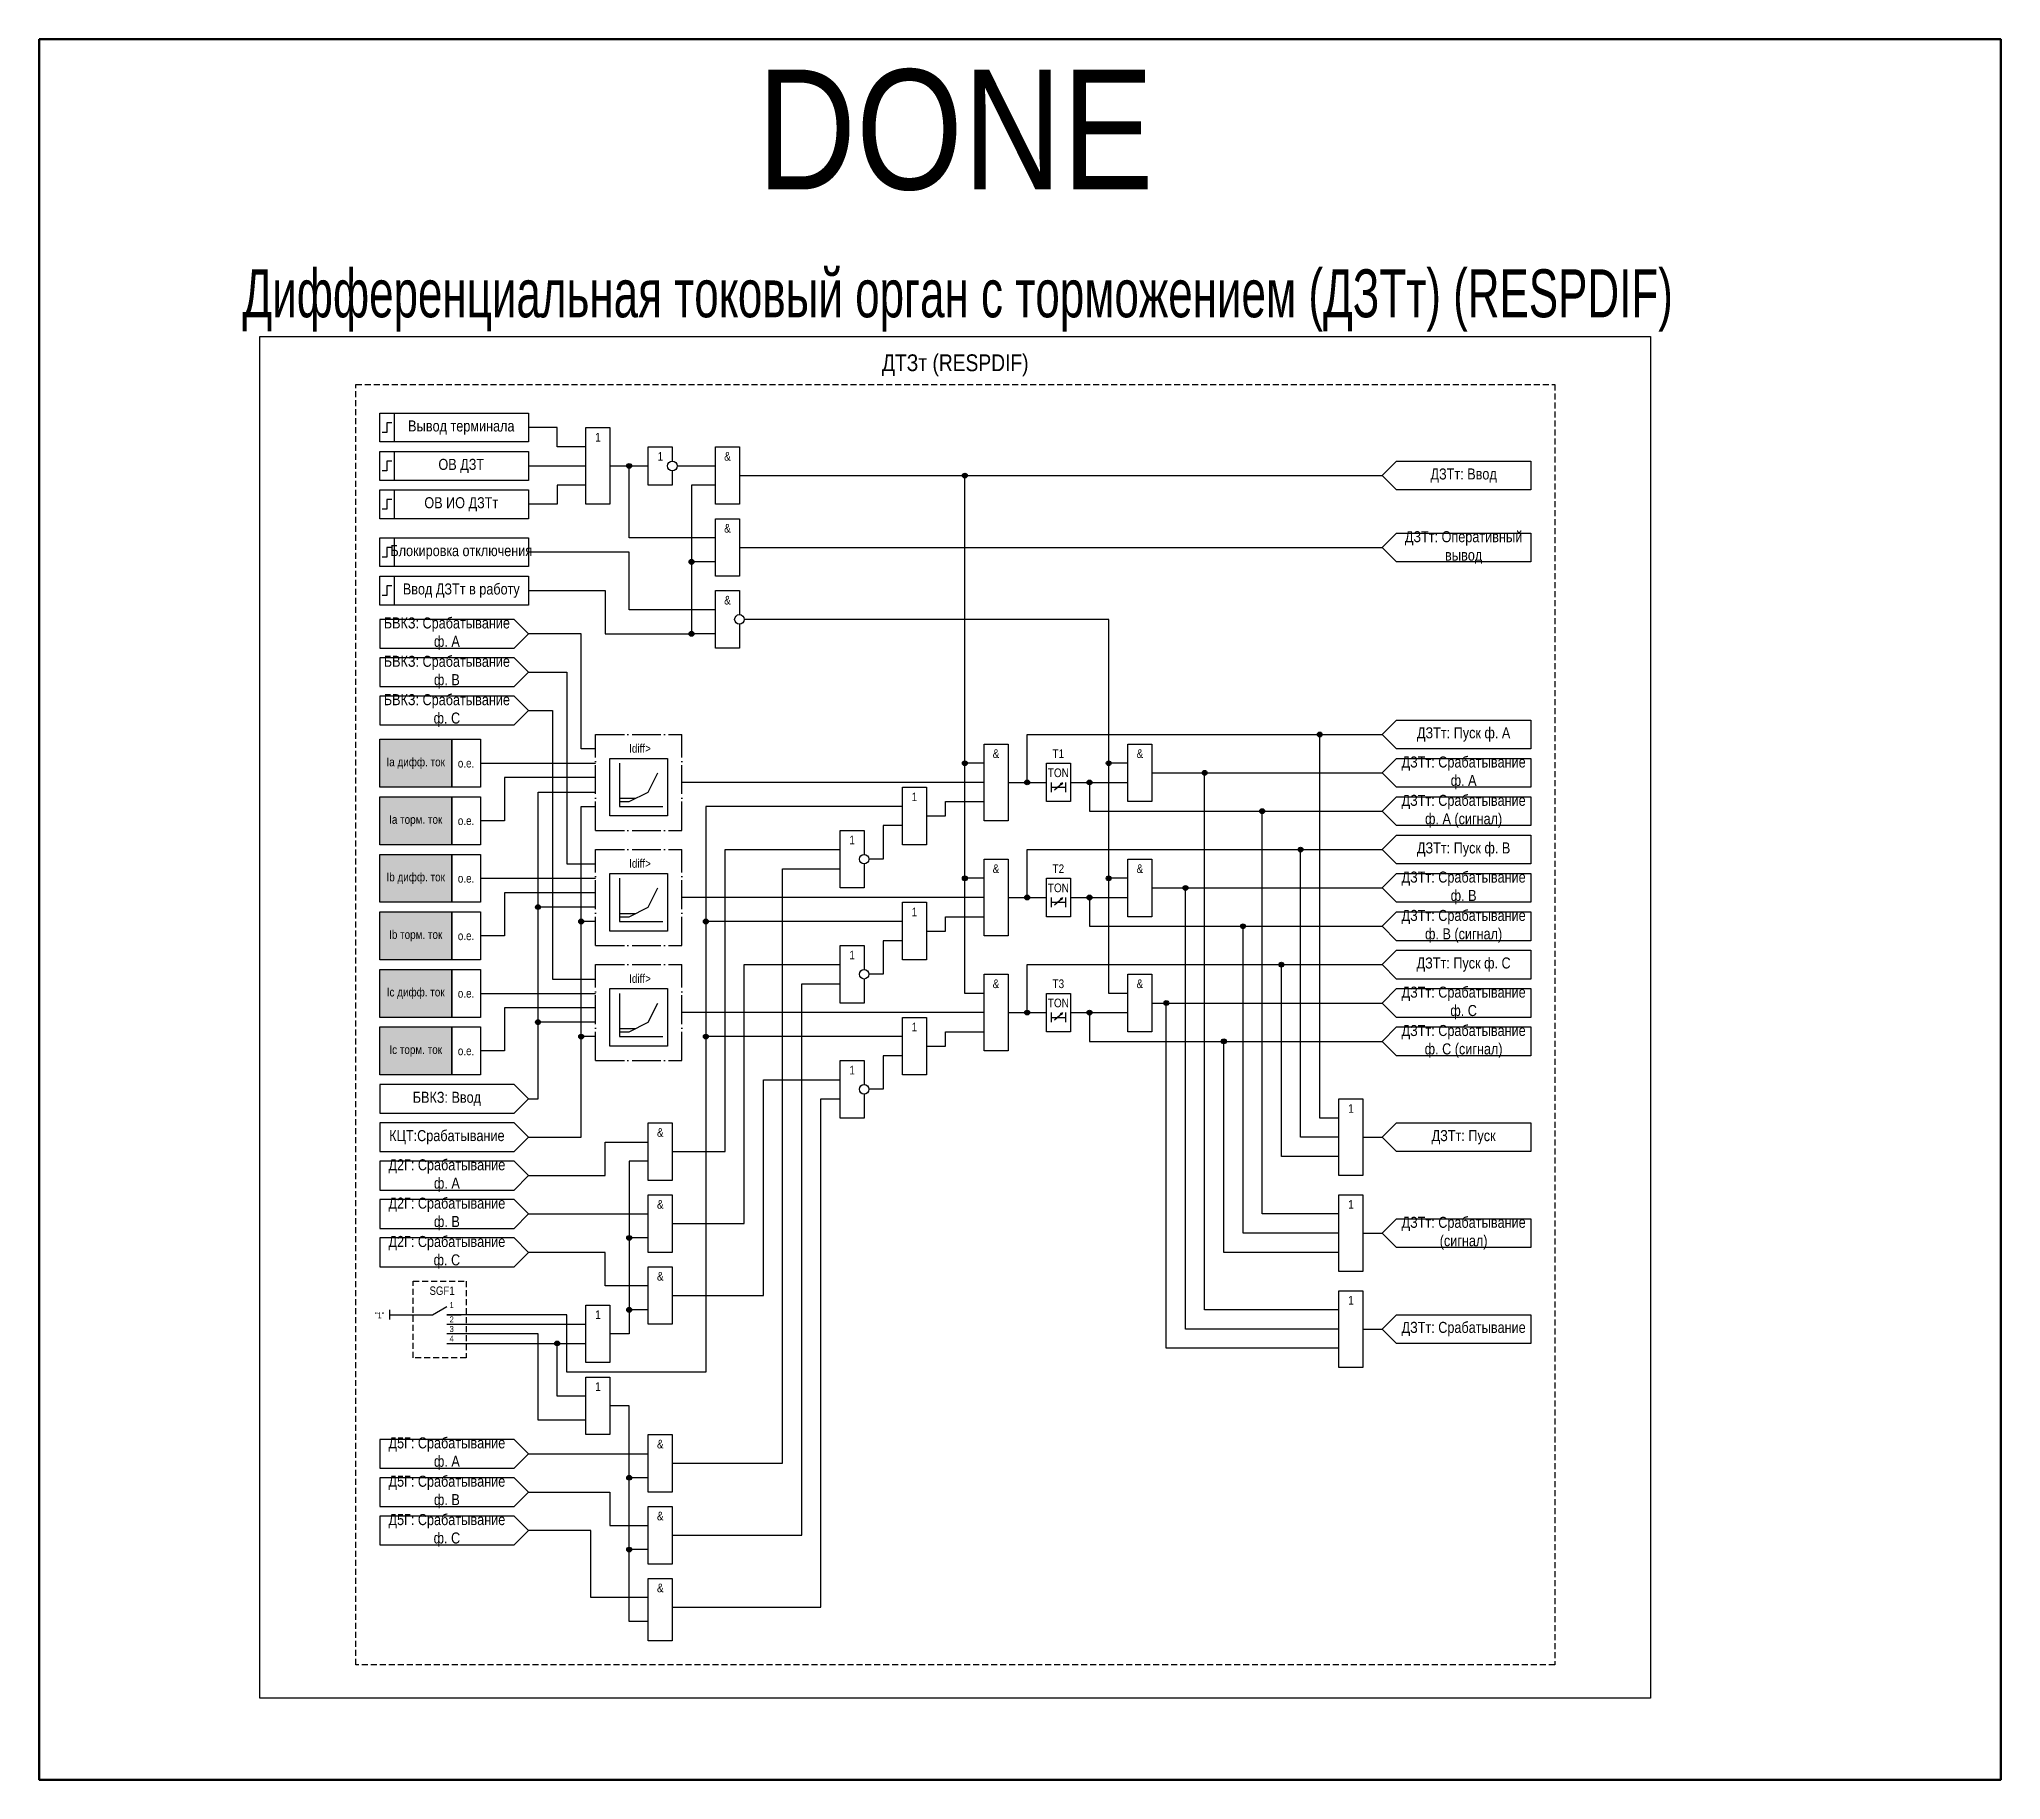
# Model space of a CAD drawing. Header units: millimetres. Extents: x 0 to 2482, y -317 to 171.
# Drawn here: x 376 to 785, y -194 to 169 of the extents above; entities that cross this region are included whole.
import ezdxf
from ezdxf.enums import TextEntityAlignment as Align

# ---------------------------------------------------------------- set-up
doc = ezdxf.new("R2010")
doc.units = ezdxf.units.MM
doc.linetypes.add('ACAD_ISO04W100', pattern=[30, 24, -3, 0, -3])
doc.linetypes.add('штриховая2', pattern=[0.375, 0.25, -0.125])
doc.layers.add('TEXT', color=7, linetype='Continuous', lineweight=25, true_color=0xffffff)
doc.layers.add('Основная', color=7, linetype='Continuous')
doc.styles.add('1.8_Gost_RD', font='ARIALN.TTF', dxfattribs={"height": 1.8})
doc.styles.add('2.5_Gost_RD', font='ARIALN.TTF', dxfattribs={"height": 2.5})
doc.styles.add('3.5_Gost_RD', font='ARIALN.TTF', dxfattribs={"height": 3.5})
doc.styles.add('Вывод', font='ARIALN.TTF', dxfattribs={"height": 2.5})
doc.styles.add('Компонент', font='ARIALN.TTF', dxfattribs={"height": 3.5})

msp = doc.modelspace()

# ---------------------------------------------------------------- texts
at = {"color": 30, "ltscale": 100, "attachment_point": 5, "style": '3.5_Gost_RD'}
for s, insert, char_height, width in [('\\pt775;DONE', (567, 150), 25, 250), ('{\\W0.8;\\C3;Дифференциальная токовый орган с торможением (ДЗТт) (RESPDIF)}', (567.5, 114.5), 10, 341), ('\\pt108.5;ДТЗт (RESPDIF)', (567, 101), 3.5, 250)]:
    msp.add_mtext(s, dxfattribs=dict(at, insert=insert, char_height=char_height, width=width))
at = {"ltscale": 100, "char_height": 1.8, "attachment_point": 5}
for s, insert, width, style in [('1', (505.5, 82), 5, '2.5_Gost_RD'), ('T1', (588.5, 20), 5, '2.5_Gost_RD'), ('Ia дифф. ток', (454.5, 18), 15, '1.8_Gost_RD'), ('о.е.', (465, 18), 6, '1.8_Gost_RD'), ('TON', (588.5, 16), 5, '2.5_Gost_RD'), ('Ia торм. ток', (454.5, 6), 15, '1.8_Gost_RD'), ('о.е.', (465, 6), 6, '1.8_Gost_RD'), ('T2', (588.5, -4), 5, '2.5_Gost_RD'), ('Ib дифф. ток', (454.5, -6), 15, '1.8_Gost_RD'), ('о.е.', (465, -6), 6, '1.8_Gost_RD'), ('TON', (588.5, -8), 5, '2.5_Gost_RD'), ('Ib торм. ток', (454.5, -18), 15, '1.8_Gost_RD'), ('о.е.', (465, -18), 6, '1.8_Gost_RD'), ('T3', (588.5, -28), 5, '2.5_Gost_RD'), ('Ic дифф. ток', (454.5, -30), 15, '1.8_Gost_RD'), ('о.е.', (465, -30), 6, '1.8_Gost_RD'), ('TON', (588.5, -32), 5, '2.5_Gost_RD'), ('Ic торм. ток', (454.5, -42), 15, '1.8_Gost_RD'), ('о.е.', (465, -42), 6, '1.8_Gost_RD')]:
    msp.add_mtext(s, dxfattribs=dict(at, insert=insert, width=width, style=style))
at = {"layer": 'TEXT', "ltscale": 100, "char_height": 1.25, "width": 2, "attachment_point": 5, "style": '2.5_Gost_RD'}
for s, insert in [('4', (462, -102)), ('3', (462, -100))]:
    msp.add_mtext(s, dxfattribs=dict(at, insert=insert))
at = {"layer": 'Основная', "color": 0, "ltscale": 100, "char_height": 2.3, "width": 28, "attachment_point": 5, "style": '2.5_Gost_RD'}
for s, insert in [('{\\C256;Вывод терминала}', (464, 88)), ('{\\C256;ОВ ДЗТ}', (464, 80)), ('{\\C256;ОВ ИО ДЗТт}', (464, 72)), ('{\\C256;ДЗТт: Оперативный вывод}', (673, 63)), ('{\\C256;Блокировка отключения}', (464, 62)), ('{\\C256;Ввод ДЗТт в работу}', (464, 54)), ('{\\C256;БВКЗ: Срабатывание ф. A}', (461, 45)), ('{\\C256;БВКЗ: Срабатывание ф. B}', (461, 37)), ('{\\C256;БВКЗ: Срабатывание ф. C}', (461, 29)), ('{\\C256;ДЗТт: Пуск ф. A}', (673, 24)), ('{\\C256;ДЗТт: Срабатывание ф. A}', (673, 16)), ('{\\C256;ДЗТт: Срабатывание ф. A (сигнал)}', (673, 8)), ('{\\C256;ДЗТт: Пуск ф. B}', (673, 0)), ('{\\C256;ДЗТт: Срабатывание ф. B}', (673, -8)), ('{\\C256;ДЗТт: Срабатывание ф. B (сигнал)}', (673, -16)), ('{\\C256;ДЗТт: Пуск ф. C}', (673, -24)), ('{\\C256;ДЗТт: Срабатывание ф. C}', (673, -32)), ('{\\C256;ДЗТт: Срабатывание ф. C (сигнал)}', (673, -40)), ('{\\C256;БВКЗ: Ввод}', (461, -52)), ('{\\C256;КЦТ:Срабатывание}', (461, -60)), ('{\\C256;ДЗТт: Пуск}', (673, -60)), ('{\\C256;Д2Г: Срабатывание\\Pф. A}', (461, -68)), ('{\\C256;Д2Г: Срабатывание\\Pф. B}', (461, -76)), ('{\\C256;ДЗТт: Срабатывание (сигнал)}', (673, -80)), ('{\\C256;Д2Г: Срабатывание\\Pф. C}', (461, -84)), ('{\\C256;ДЗТт: Срабатывание}', (673, -100)), ('{\\C256;Д5Г: Срабатывание\\Pф. A}', (461, -126)), ('{\\C256;Д5Г: Срабатывание\\Pф. B}', (461, -134)), ('{\\C256;Д5Г: Срабатывание\\Pф. C}', (461, -142))]:
    msp.add_mtext(s, dxfattribs=dict(at, insert=insert))
at = {"layer": 'Основная', "ltscale": 100, "attachment_point": 5, "style": '2.5_Gost_RD'}
for s, insert, char_height, width in [('1', (492.5, 86), 1.8, 5), ('&', (519.5, 82), 1.8, 5), ('ДЗТт: Ввод', (673, 78), 2.3, 28), ('&', (519.5, 67), 1.8, 5), ('&', (519.5, 52), 1.8, 5), ('&', (575.5, 20), 1.8, 5), ('&', (605.5, 20), 1.8, 5), ('1', (558.5, 11), 1.8, 5), ('1', (545.5, 2), 1.8, 5), ('&', (575.5, -4), 1.8, 5), ('&', (605.5, -4), 1.8, 5), ('1', (558.5, -13), 1.8, 5), ('1', (545.5, -22), 1.8, 5), ('&', (575.5, -28), 1.8, 5), ('&', (605.5, -28), 1.8, 5), ('1', (558.5, -37), 1.8, 5), ('1', (545.5, -46), 1.8, 5), ('1', (649.5, -54), 1.8, 5), ('&', (505.5, -59), 1.8, 5), ('&', (505.5, -74), 1.8, 5), ('1', (649.5, -74), 1.8, 5), ('&', (505.5, -89), 1.8, 5), ('1', (649.5, -94), 1.8, 5), ('1', (492.5, -97), 1.8, 5), ('1', (492.5, -112), 1.8, 5), ('&', (505.5, -124), 1.8, 5), ('&', (505.5, -139), 1.8, 5), ('&', (505.5, -154), 1.8, 5)]:
    msp.add_mtext(s, dxfattribs=dict(at, insert=insert, char_height=char_height, width=width))
at = {"layer": 'Основная', "color": 7, "ltscale": 100, "char_height": 1.8, "attachment_point": 1, "style": '1.8_Gost_RD'}
for insert in [(499, 22), (499, -2), (499, -26)]:
    msp.add_mtext_dynamic_manual_height_columns('Idiff>', width=4, gutter_width=17.5, heights=[0], dxfattribs=dict(at, insert=insert))
at = {"layer": 'Основная', "ltscale": 100, "insert": (446, -96.5), "char_height": 1.25, "attachment_point": 1, "style": '3.5_Gost_RD'}
msp.add_mtext_dynamic_manual_height_columns('"1"', width=2, gutter_width=17.5, heights=[0], dxfattribs=at)

# ---------------------------------------------------------------- blocks, each defined once
blk = doc.blocks.new('Точка')
at = {"ltscale": 100}
h = blk.add_hatch(color=256, dxfattribs=at)
h.dxf.hatch_style = 1
edge = h.paths.add_edge_path()
edge.add_arc((0, 0), 0.5, 0, 360)
blk.add_circle((0, 0), 0.5, dxfattribs=at)
blk = doc.blocks.new('*U1018')
at = {"layer": 'Основная', "linetype": 'ACAD_ISO04W100', "ltscale": 0.25}
for p, q in [((0, 0), (18, 0)), ((0, -20), (0, 0)), ((18, -20), (18, 0)), ((0, -20), (18, -20))]:
    blk.add_line(p, q, dxfattribs=at)
at = {"layer": 'Основная', "style": 'Компонент'}
blk.add_attdef('ОУ', text='', height=3.5, dxfattribs=at).set_placement((18, 0), align=Align.MIDDLE_CENTER)
blk = doc.blocks.new('*U956')
at = {"layer": 'Основная', "color": 0}
blk.add_line((0, 0), (6, 3.43), dxfattribs=at)
blk = doc.blocks.new('*U1017')
at = {"layer": 'Основная', "color": 0}
for p, q in [((-9, 0), (-3, 0)), ((3, 0), (9, 0))]:
    blk.add_line(p, q, dxfattribs=at)
at = {"layer": 'Основная', "ltscale": 0.25}
blk.add_blockref('*U956', (-3, 0), dxfattribs=at)
at = {"layer": 'Основная'}
for tag, height, style, p in [('ОУ', 3.5, 'Компонент', (1, 10)), ('В2', 2.5, 'Вывод', (5, 4)), ('В1', 2.5, 'Вывод', (5, -2))]:
    blk.add_attdef(tag, text='', height=height, dxfattribs=dict(at, style=style)).set_placement(p, align=Align.MIDDLE_CENTER)

# ---------------------------------------------------------------- hatches: boundary and pattern name
at = {"ltscale": 100, "true_color": 0xf7941d}
h = msp.add_hatch(color=30, dxfattribs=at)
h.dxf.hatch_style = 1
h.paths.add_polyline_path([(447, 23), (462, 23), (462, 13), (447, 13)])
h = msp.add_hatch(color=30, dxfattribs=at)
h.dxf.hatch_style = 1
h.paths.add_polyline_path([(447, 11), (462, 11), (462, 1), (447, 1)])
h = msp.add_hatch(color=30, dxfattribs=at)
h.dxf.hatch_style = 1
h.paths.add_polyline_path([(447, -1), (462, -1), (462, -11), (447, -11)])
h = msp.add_hatch(color=30, dxfattribs=at)
h.dxf.hatch_style = 1
h.paths.add_polyline_path([(447, -13), (462, -13), (462, -23), (447, -23)])
h = msp.add_hatch(color=30, dxfattribs=at)
h.dxf.hatch_style = 1
h.paths.add_polyline_path([(447, -25), (462, -25), (462, -35), (447, -35)])
h = msp.add_hatch(color=30, dxfattribs=at)
h.dxf.hatch_style = 1
h.paths.add_polyline_path([(447, -37), (462, -37), (462, -47), (447, -47)])

# ---------------------------------------------------------------- linework, layer by layer
at = {"ltscale": 100}
msp.add_line((495, 80), (503, 80), dxfattribs=at)
at = {"color": 7, "ltscale": 100}
for p, q in [((587.7, 12.46), (589.37, 13.95)), ((589.37, 13.95), (588.85, 13.73)), ((589.37, 13.95), (589.11, 13.48)), ((587.7, -11.54), (589.37, -10.05)), ((589.37, -10.05), (588.85, -10.27)), ((589.37, -10.05), (589.11, -10.52)), ((587.7, -35.54), (589.37, -34.05)), ((589.37, -34.05), (588.85, -34.27)), ((589.37, -34.05), (589.11, -34.52))]:
    msp.add_line(p, q, dxfattribs=at)
at = {"color": 2, "lineweight": 90, "ltscale": 100}
msp.add_lwpolyline([(376, 169), (785, 169), (785, -194), (376, -194)], close=True, dxfattribs=at)
at = {"color": 3, "ltscale": 100}
msp.add_lwpolyline([(422, 107), (712, 107), (712, -177), (422, -177)], close=True, dxfattribs=at)
at = {"ltscale": 100}
for points in [[(490, 84), (484, 84), (484, 88), (478, 88)], [(508, 79), (508, 76), (503, 76), (503, 84), (508, 84), (508, 81)], [(517, 65), (499, 65), (499, 80)], [(509, 80), (517, 80)], [(522, 78), (656, 78)], [(573, 18), (569, 18), (569, 78)], [(490, 76), (484, 76), (484, 72), (478, 72)], [(517, 76), (512, 76), (512, 45)], [(517, 50), (499, 50), (499, 62), (478, 62)], [(522, 63), (656, 63)], [(517, 60), (512, 60)], [(478, 54), (494, 54), (494, 45), (512, 45)], [(492, 21), (489, 21), (489, 45), (478, 45)], [(517, 45), (512, 45)], [(603, 18), (599, 18), (599, 48), (523, 48)], [(478, 37), (486, 37), (486, -3), (492, -3)], [(478, 29), (483, 29), (483, -27), (492, -27)], [(582, 14), (582, 24), (656, 24)], [(647, -56), (643, -56), (643, 24)], [(497, 18), (497, 9)], [(573, -6), (569, -6), (569, 18)], [(603, -6), (599, -6), (599, 18)], [(492, 15), (473, 15), (473, 6), (468, 6)], [(497, 10), (499, 10), (503, 12), (505, 16)], [(573, 14), (510, 14)], [(587, 14), (587, 12)], [(587, 13), (590, 13)], [(590, 14), (590, 12)], [(591, 14), (603, 14)], [(595, 14), (595, 8), (656, 8)], [(608, 16), (656, 16)], [(647, -96), (619, -96), (619, 16)], [(556, 9), (515, 9), (515, -109), (486, -109), (486, -97), (461, -97)], [(478, -52), (480, -52), (480, 12), (492, 12)], [(478, -60), (489, -60), (489, 9), (492, 9)], [(497, 10.69), (500.39, 10.69)], [(497, 9), (506, 9)], [(561, 7), (565, 7), (565, 10), (573, 10)], [(556, 5), (552, 5), (552, -2), (549, -2)], [(647, -76), (631, -76), (631, 8)], [(508, -63), (519, -63), (519, 0), (543, 0)], [(582, -10), (582, 0), (656, 0)], [(647, -60), (639, -60), (639, 0)], [(508, -128), (531, -128), (531, -4), (543, -4)], [(497, -6), (497, -15)], [(497, -14), (499, -14), (503, -12), (505, -8)], [(573, -30), (569, -30), (569, -6)], [(603, -30), (599, -30), (599, -6)], [(608, -8), (656, -8)], [(647, -100), (615, -100), (615, -8)], [(492, -9), (473, -9), (473, -18), (468, -18)], [(492, -12), (480, -12)], [(573, -10), (510, -10)], [(587, -10), (587, -12)], [(587, -11), (590, -11)], [(590, -10), (590, -12)], [(591, -10), (603, -10)], [(595, -10), (595, -16), (656, -16)], [(492, -15), (489, -15)], [(497, -13.31), (500.39, -13.31)], [(497, -15), (506, -15)], [(556, -15), (515, -15)], [(561, -17), (565, -17), (565, -14), (573, -14)], [(647, -80), (627, -80), (627, -16)], [(556, -19), (552, -19), (552, -26), (549, -26)], [(508, -78), (523, -78), (523, -24), (543, -24)], [(582, -34), (582, -24), (656, -24)], [(647, -64), (635, -64), (635, -24)], [(508, -143), (535, -143), (535, -28), (543, -28)], [(497, -30), (497, -39)], [(497, -38), (499, -38), (503, -36), (505, -32)], [(608, -32), (656, -32)], [(647, -104), (611, -104), (611, -32)], [(492, -33), (473, -33), (473, -42), (468, -42)], [(492, -36), (480, -36)], [(573, -34), (510, -34)], [(587, -34), (587, -36)], [(587, -35), (590, -35)], [(590, -34), (590, -36)], [(591, -34), (603, -34)], [(595, -34), (595, -40), (656, -40)], [(492, -39), (489, -39)], [(497, -37.31), (500.39, -37.31)], [(497, -39), (506, -39)], [(556, -39), (515, -39)], [(561, -41), (565, -41), (565, -38), (573, -38)], [(647, -84), (623, -84), (623, -40)], [(556, -43), (552, -43), (552, -50), (549, -50)], [(508, -93), (527, -93), (527, -48), (543, -48)], [(508, -158), (539, -158), (539, -52), (543, -52)], [(478, -68), (494, -68), (494, -61), (503, -61)], [(652, -60), (656, -60)], [(503, -65), (499, -65), (499, -101), (495, -101)], [(478, -76), (503, -76)], [(503, -81), (499, -81)], [(652, -80), (656, -80)], [(503, -91), (494, -91), (494, -84), (478, -84)], [(449, -97), (458, -97)], [(503, -96), (499, -96)], [(461, -99), (490, -99)], [(490, -119), (480, -119), (480, -101), (461, -101)], [(652, -100), (656, -100)], [(461, -103), (490, -103)], [(490, -114), (484, -114), (484, -103)], [(503, -161), (499, -161), (499, -116), (495, -116)], [(478, -126), (503, -126)], [(478, -134), (495, -134), (495, -141), (503, -141)], [(503, -131), (499, -131)], [(503, -156), (491, -156), (491, -142), (478, -142)], [(503, -146), (499, -146)], [(503, -161), (499, -161)]]:
    msp.add_lwpolyline(points, dxfattribs=at)
for points in [[(490, 88), (495, 88), (495, 72), (490, 72)], [(447, 23), (462, 23), (462, 13), (447, 13)], [(462, 23), (468, 23), (468, 13), (462, 13)], [(573, 22), (578, 22), (578, 6), (573, 6)], [(586, 18), (591, 18), (591, 10), (586, 10)], [(447, 11), (462, 11), (462, 1), (447, 1)], [(462, 11), (468, 11), (468, 1), (462, 1)], [(447, -1), (462, -1), (462, -11), (447, -11)], [(462, -1), (468, -1), (468, -11), (462, -11)], [(573, -2), (578, -2), (578, -18), (573, -18)], [(586, -6), (591, -6), (591, -14), (586, -14)], [(447, -13), (462, -13), (462, -23), (447, -23)], [(462, -13), (468, -13), (468, -23), (462, -23)], [(447, -25), (462, -25), (462, -35), (447, -35)], [(462, -25), (468, -25), (468, -35), (462, -35)], [(573, -26), (578, -26), (578, -42), (573, -42)], [(586, -30), (591, -30), (591, -38), (586, -38)], [(447, -37), (462, -37), (462, -47), (447, -47)], [(462, -37), (468, -37), (468, -47), (462, -47)], [(647, -52), (652, -52), (652, -68), (647, -68)], [(647, -72), (652, -72), (652, -88), (647, -88)], [(647, -92), (652, -92), (652, -108), (647, -108)]]:
    msp.add_lwpolyline(points, close=True, dxfattribs=at)
at = {"color": 7, "linetype": 'штриховая2', "ltscale": 5}
msp.add_lwpolyline([(454, -90), (465, -90), (465, -106), (454, -106)], close=True, dxfattribs=at)
at = {"layer": 'Основная', "color": 7, "ltscale": 100}
for p, q in [((468, 18), (492, 18)), ((468, -6), (492, -6)), ((468, -30), (492, -30))]:
    msp.add_line(p, q, dxfattribs=at)
at = {"layer": 'Основная', "ltscale": 100}
for p, q in [((495, 17.5), (495, 19)), ((495, 19), (507, 19)), ((495, 10), (495, 18)), ((507, 19), (507, 13)), ((507, 13), (507, 7)), ((495, 7), (495, 10)), ((507, 7), (495, 7)), ((495, -6.5), (495, -5)), ((495, -5), (507, -5)), ((495, -14), (495, -6)), ((507, -5), (507, -11)), ((507, -11), (507, -17)), ((495, -17), (495, -14)), ((507, -17), (495, -17)), ((495, -30.5), (495, -29)), ((495, -29), (507, -29)), ((495, -38), (495, -30)), ((507, -29), (507, -35)), ((507, -35), (507, -41)), ((495, -41), (495, -38)), ((507, -41), (495, -41)), ((449, -96), (449, -98))]:
    msp.add_line(p, q, dxfattribs=at)
at = {"layer": 'Основная', "linetype": 'штриховая2', "ltscale": 5}
msp.add_lwpolyline([(442, 97), (692, 97), (692, -170), (442, -170)], close=True, dxfattribs=at)
at = {"layer": 'Основная', "ltscale": 100}
for points in [[(447, 91), (450, 91), (450, 85), (447, 85)], [(447, 91), (478, 91), (478, 85), (447, 85)], [(447, 83), (450, 83), (450, 77), (447, 77)], [(447, 83), (478, 83), (478, 77), (447, 77)], [(517, 84), (522, 84), (522, 72), (517, 72)], [(687, 81), (687, 75), (659, 75), (656, 78), (659, 81)], [(447, 75), (450, 75), (450, 69), (447, 69)], [(447, 75), (478, 75), (478, 69), (447, 69)], [(517, 69), (522, 69), (522, 57), (517, 57)], [(687, 66), (687, 60), (659, 60), (656, 63), (659, 66)], [(447, 65), (450, 65), (450, 59), (447, 59)], [(447, 65), (478, 65), (478, 59), (447, 59)], [(447, 57), (450, 57), (450, 51), (447, 51)], [(447, 57), (478, 57), (478, 51), (447, 51)], [(447, 48), (447, 42), (475, 42), (478, 45), (475, 48)], [(447, 40), (447, 34), (475, 34), (478, 37), (475, 40)], [(447, 32), (447, 26), (475, 26), (478, 29), (475, 32)], [(687, 27), (687, 21), (659, 21), (656, 24), (659, 27)], [(603, 22), (608, 22), (608, 10), (603, 10)], [(687, 19), (687, 13), (659, 13), (656, 16), (659, 19)], [(556, 13), (561, 13), (561, 1), (556, 1)], [(687, 11), (687, 5), (659, 5), (656, 8), (659, 11)], [(687, 3), (687, -3), (659, -3), (656, 0), (659, 3)], [(603, -2), (608, -2), (608, -14), (603, -14)], [(687, -5), (687, -11), (659, -11), (656, -8), (659, -5)], [(556, -11), (561, -11), (561, -23), (556, -23)], [(687, -13), (687, -19), (659, -19), (656, -16), (659, -13)], [(687, -21), (687, -27), (659, -27), (656, -24), (659, -21)], [(603, -26), (608, -26), (608, -38), (603, -38)], [(687, -29), (687, -35), (659, -35), (656, -32), (659, -29)], [(556, -35), (561, -35), (561, -47), (556, -47)], [(687, -37), (687, -43), (659, -43), (656, -40), (659, -37)], [(447, -49), (447, -55), (475, -55), (478, -52), (475, -49)], [(447, -57), (447, -63), (475, -63), (478, -60), (475, -57)], [(503, -57), (508, -57), (508, -69), (503, -69)], [(687, -57), (687, -63), (659, -63), (656, -60), (659, -57)], [(447, -65), (447, -71), (475, -71), (478, -68), (475, -65)], [(447, -73), (447, -79), (475, -79), (478, -76), (475, -73)], [(503, -72), (508, -72), (508, -84), (503, -84)], [(687, -77), (687, -83), (659, -83), (656, -80), (659, -77)], [(447, -81), (447, -87), (475, -87), (478, -84), (475, -81)], [(503, -87), (508, -87), (508, -99), (503, -99)], [(490, -95), (495, -95), (495, -107), (490, -107)], [(687, -97), (687, -103), (659, -103), (656, -100), (659, -97)], [(490, -110), (495, -110), (495, -122), (490, -122)], [(503, -122), (508, -122), (508, -134), (503, -134)], [(447, -123), (447, -129), (475, -129), (478, -126), (475, -123)], [(447, -131), (447, -137), (475, -137), (478, -134), (475, -131)], [(447, -139), (447, -145), (475, -145), (478, -142), (475, -139)], [(503, -137), (508, -137), (508, -149), (503, -149)], [(503, -152), (508, -152), (508, -165), (503, -165)]]:
    msp.add_lwpolyline(points, close=True, dxfattribs=at)
at = {"layer": 'Основная', "lineweight": 30, "ltscale": 100}
for points in [[(449.5, 89), (448.5, 89), (448.5, 87), (447.5, 87)], [(449.5, 81), (448.5, 81), (448.5, 79), (447.5, 79)], [(449.5, 73), (448.5, 73), (448.5, 71), (447.5, 71)], [(449.5, 63), (448.5, 63), (448.5, 61), (447.5, 61)], [(449.5, 55), (448.5, 55), (448.5, 53), (447.5, 53)]]:
    msp.add_lwpolyline(points, dxfattribs=at)
at = {"layer": 'Основная', "ltscale": 100}
for points in [[(478, 80), (490, 80)], [(522, 47), (522, 42), (517, 42), (517, 54), (522, 54), (522, 49)], [(578, 14), (586, 14), (586, 14), (586, 14)], [(548, -3), (548, -8), (543, -8), (543, 4), (548, 4), (548, -1)], [(578, -10), (586, -10), (586, -10), (586, -10)], [(548, -27), (548, -32), (543, -32), (543, -20), (548, -20), (548, -25)], [(578, -34), (586, -34), (586, -34), (586, -34)], [(548, -51), (548, -56), (543, -56), (543, -44), (548, -44), (548, -49)]]:
    msp.add_lwpolyline(points, dxfattribs=at)
for centre in [(508, 80), (522, 48), (548, -2), (548, -26), (548, -50)]:
    msp.add_circle(centre, 1, dxfattribs=at)

# ---------------------------------------------------------------- block references
at = {"ltscale": 0.25, "xscale": 0.5, "yscale": 0.5, "zscale": 0.5}
msp.add_blockref('*U1017', (459.5, -97), dxfattribs=at).add_auto_attribs({'ОУ': 'SGF1', 'В1': '2', 'В2': '1'})
at = {"layer": 'Основная', "ltscale": 100}
for p in [(499, 80), (569, 78), (512, 60), (512, 45), (643, 24), (569, 18), (599, 18), (619, 16), (582, 14), (595, 14), (631, 8), (639, 0), (569, -6), (599, -6), (615, -8), (480, -12), (582, -10), (595, -10), (489, -15), (515, -15), (627, -16), (635, -24), (611, -32), (480, -36), (582, -34), (595, -34), (489, -39), (515, -39), (623, -40), (499, -81), (499, -96), (484, -103), (499, -131), (499, -146)]:
    msp.add_blockref('Точка', p, dxfattribs=at)
at = {"layer": 'Основная', "ltscale": 0.25}
for p in [(492, 24), (492, 0), (492, -24)]:
    msp.add_blockref('*U1018', p, dxfattribs=at)

msp.set_redraw_order([(e.dxf.handle, doc.entitydb.next_handle()) for e in msp.query("TEXT MTEXT ATTDEF DIMENSION ARC_DIMENSION")])  # texts and dimensions are drawn at this point

doc.saveas('drawing.dxf')
